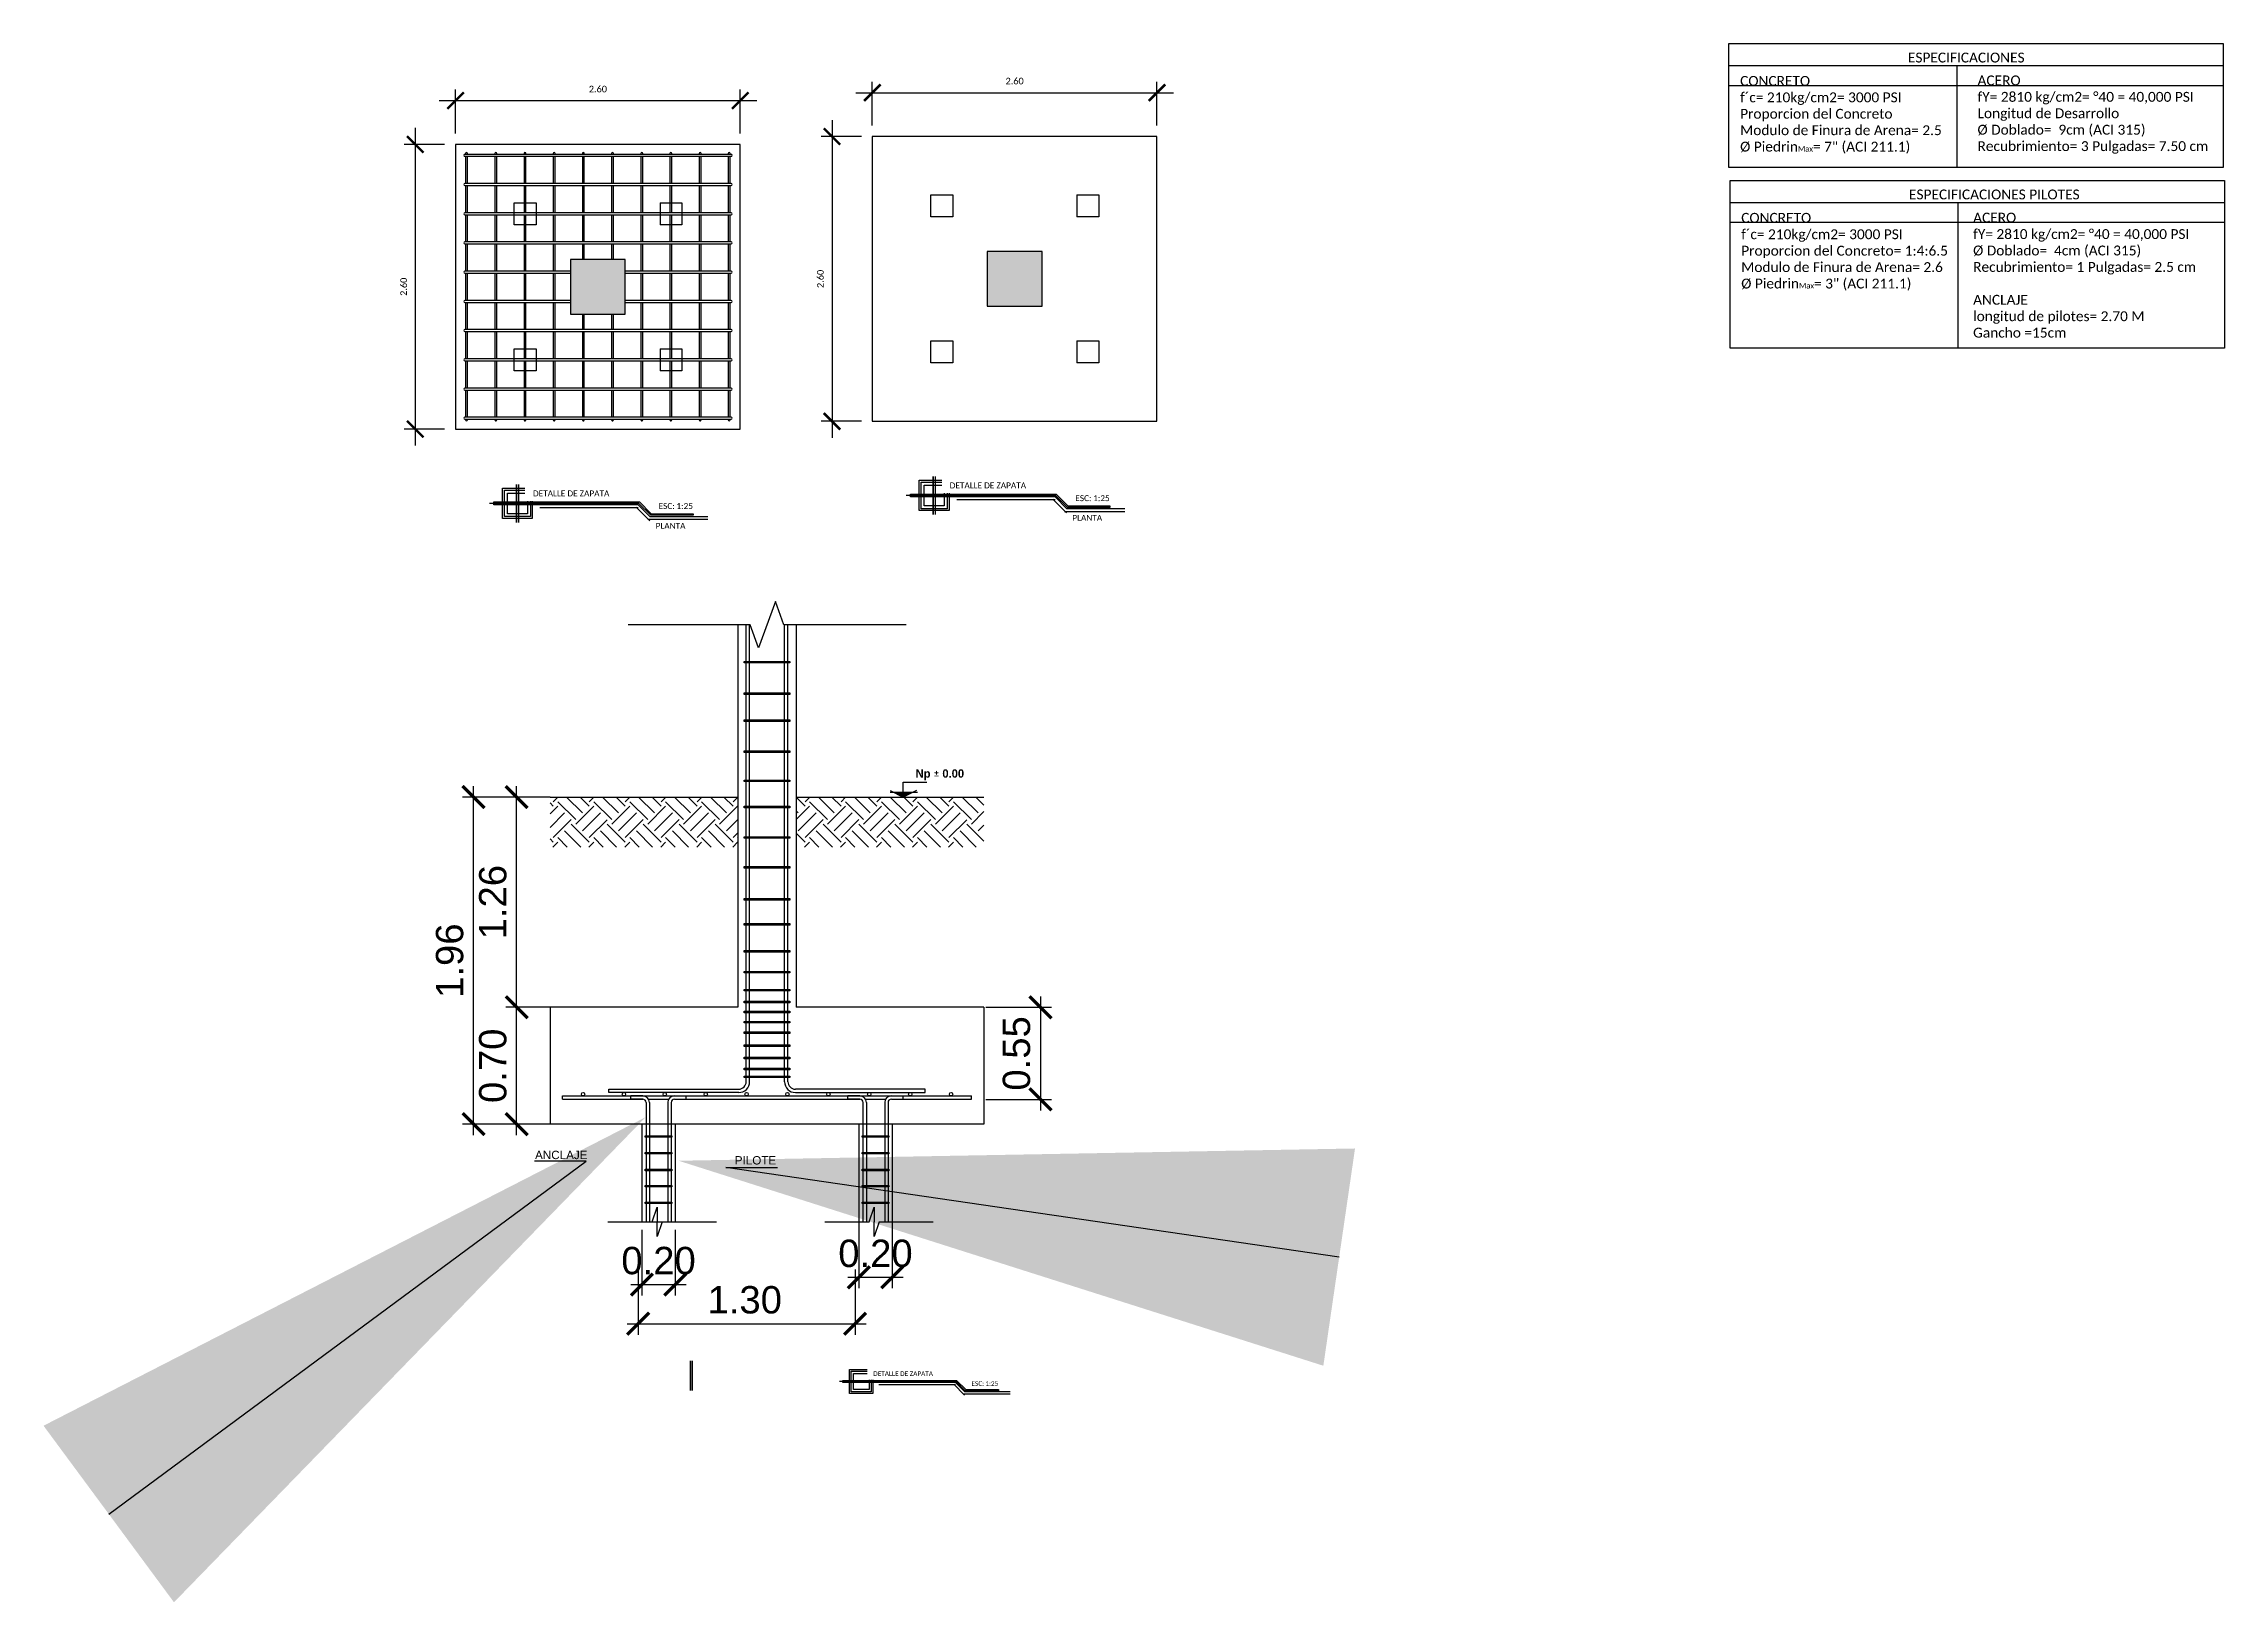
# Model space of a CAD drawing. Header units: millimetres. Extents: x 2453 to 3194, y 1473 to 1914.
# Drawn here: x 2470.92 to 2490.84, y 1472.52 to 1486.75 of the extents above; entities that cross this region are included whole.
import ezdxf
from ezdxf import colors
from ezdxf.entities.mleader import LeaderData, LeaderLine
from ezdxf.math import Vec2, Vec3

# ---------------------------------------------------------------- set-up
doc = ezdxf.new("R2010")
doc.units = ezdxf.units.MM
doc.linetypes.add('ACAD_ISO02W100', pattern=[15, 12, -3])
doc.linetypes.add('ACAD_ISO04W100', pattern=[30, 24, -3, 0, -3])
for name, color, linetype in [('DETALLES', 6, 'Continuous'), ('FORMATO', 5, 'Continuous'), ('MUROS', 30, 'Continuous'), ('PDF_0', 7, 'Continuous'), ('PDF_Text', 7, 'Continuous')]:
    doc.layers.add(name, color=color, linetype=linetype)
doc.styles.add('PDF Calibri', font='calibri.ttf')
doc.styles.get("Standard").update_dxf_attribs({"font": 'arial.ttf'})
doc.styles.add('style1', font='calibril.ttf')
doc.styles.add('sub titulos', font='', dxfattribs={"height": 0.15})
doc.styles.get('sub titulos').set_extended_font_data('FV Almelo', bold=True)
doc.dimstyles.new('COOTA LOSA ACERO', dxfattribs={"dimtxt": 0.06, "dimasz": 0.15, "dimexe": 0.1, "dimexo": 0.1, "dimgap": 0.075, "dimtad": 1, "dimzin": 0, "dimdsep": 46, "dimtxsty": 'style1', "dimblk": 'ARCHTICK', "dimcen": 0.075, "dimdle": 0.15, "dimclrd": 1, "dimclre": 1, "dimclrt": 2, "dimaunit": 1, "dimadec": 4, "dimazin": 0, "dimtfac": 1, "dimtix": 1, "dimtofl": 0, "dimtmove": 2, "dimatfit": 3, "dimfxl": 1, "dimtolj": 2, "dimtzin": 0, "dimarcsym": 0})
doc.dimstyles.new('Copy of ISO-25', dxfattribs={"dimtxt": 0.25, "dimasz": 0.2, "dimexe": 0.1, "dimexo": 0, "dimgap": 0.09, "dimtad": 1, "dimlfac": 0.25, "dimdsep": 46, "dimtxsty": 'Standard', "dimblk": 'ARCHTICK', "dimcen": 2.5, "dimdle": 0.1, "dimclrd": 1, "dimclre": 2, "dimadec": 0, "dimazin": 0, "dimtfac": 1, "dimtmove": 0, "dimatfit": 3, "dimfxl": 0.5, "dimfxlon": 1, "dimarcsym": 0})

msp = doc.modelspace()

# ---------------------------------------------------------------- texts
for s, p in [('ANCLAJE', (2475.413, 1476.563)), ('PILOTE', (2477.237, 1476.514))]:
    msp.add_text(s, height=0.0762).set_placement(p)
at = {"layer": 'DETALLES', "color": 9, "ltscale": 0.2, "insert": (2479.11, 1480.122), "char_height": 0.07621, "width": 0.91743, "attachment_point": 2, "style": 'sub titulos'}
msp.add_mtext('Np {\\fISOCPEUR|b1|i0|c0|p34;%%P} 0.00', dxfattribs=at)
at = {"layer": 'PDF_Text', "color": 3, "char_height": 0.09, "attachment_point": 7, "style": 'PDF Calibri'}
for s, insert in [('ESPECIFICACIONES', (2487.951, 1486.575)), ('ESPECIFICACIONES PILOTES', (2487.961, 1485.325))]:
    msp.add_mtext(s, dxfattribs=dict(at, insert=insert))
at = {"layer": 'PDF_Text', "color": 2, "char_height": 0.09, "attachment_point": 7, "style": 'PDF Calibri'}
for s, insert in [('{\\C3;CONCRETO\\P}f´c= 210kg/cm2= 3000 PSI\\PProporcion del Concreto\\PModulo de Finura de Arena= 2.5\\P%%C Piedrin{\\H0.55556x;Max}= 7" (ACI 211.1)', (2486.419, 1485.743)), ('{\\C3;ACERO\\P}fY= 2810 kg/cm2= °40 = 40,000 PSI\\PLongitud de Desarrollo\\P%%C Doblado=  9cm (ACI 315)\\PRecubrimiento= 3 Pulgadas= 7.50 cm', (2488.587, 1485.743)), ('{\\C3;CONCRETO\\P}f´c= 210kg/cm2= 3000 PSI\\PProporcion del Concreto= 1:4:6.5\\PModulo de Finura de Arena= 2.6\\P%%C Piedrin{\\H0.55556x;Max}= 3" (ACI 211.1)', (2486.429, 1484.493)), ('{\\C3;ACERO\\P}fY= 2810 kg/cm2= °40 = 40,000 PSI\\P%%C Doblado=  4cm (ACI 315)\\PRecubrimiento= 1 Pulgadas= 2.5 cm\\P\\PANCLAJE\\Plongitud de pilotes= 2.70 M\\PGancho =15cm', (2488.547, 1484.063))]:
    msp.add_mtext(s, dxfattribs=dict(at, insert=insert))
at = {"layer": 'PDF_Text', "color": 1, "attachment_point": 7, "style": 'PDF Calibri'}
for s, insert, char_height in [('DETALLE DE ZAPATA ', (2475.394, 1482.614), 0.05419), ('DETALLE DE ZAPATA ', (2479.2, 1482.687), 0.05419), ('\\pi-0.16258,l0.21678,t0.21678;ESC:^I1:25', (2476.487, 1482.498), 0.05419), ('PLANTA', (2480.32, 1482.391), 0.0542), ('\\pi-0.16258,l0.21678,t0.21678;ESC:^I1:25', (2480.293, 1482.57), 0.05419), ('PLANTA', (2476.514, 1482.318), 0.0542), ('DETALLE DE ZAPATA ', (2478.502, 1474.583), 0.04234), ('\\pi-0.12702,l0.16936,t0.16936;ESC:^I1:25', (2479.356, 1474.492), 0.04234)]:
    msp.add_mtext(s, dxfattribs=dict(at, insert=insert, char_height=char_height))

# ---------------------------------------------------------------- blocks, each defined once
blk = doc.blocks.new('_ArchTick')
at = {"color": 0, "linetype": 'ByBlock', "const_width": 0.15}
blk.add_lwpolyline([(-0.5, -0.5), (0.5, 0.5)], dxfattribs=at)
blk = doc.blocks.new('*D46')
at = {"color": 1, "lineweight": -2, "transparency": 16777216}
for p, q in [((2478.343, 1486.3), (2481.243, 1486.3)), ((2478.493, 1486), (2478.493, 1486.4)), ((2481.093, 1486), (2481.093, 1486.4))]:
    blk.add_line(p, q, dxfattribs=at)
at = {"layer": 'Defpoints', "color": 0, "transparency": 16777216}
for p in [(2481.093, 1486.3), (2478.493, 1485.9), (2481.093, 1485.9)]:
    blk.add_point(p, dxfattribs=at)
at = {"color": 1, "lineweight": -2, "transparency": 16777216, "xscale": 0.15, "yscale": 0.15, "zscale": 0.15, "rotation": 180}
blk.add_blockref('_ArchTick', (2478.493, 1486.3), dxfattribs=at)
at = {"color": 1, "lineweight": -2, "transparency": 16777216, "xscale": 0.15, "yscale": 0.15, "zscale": 0.15}
blk.add_blockref('_ArchTick', (2481.093, 1486.3), dxfattribs=at)
at = {"color": 2, "transparency": 16777216, "insert": (2479.793, 1486.406), "char_height": 0.06, "attachment_point": 5, "style": 'style1'}
blk.add_mtext('\\A2;2.60', dxfattribs=at)
blk = doc.blocks.new('*D47')
at = {"color": 1, "lineweight": -2, "transparency": 16777216}
for p, q in [((2478.125, 1486.05), (2478.125, 1483.15)), ((2478.393, 1485.9), (2478.025, 1485.9)), ((2478.393, 1483.3), (2478.025, 1483.3))]:
    blk.add_line(p, q, dxfattribs=at)
at = {"layer": 'Defpoints', "color": 0, "transparency": 16777216}
for p in [(2478.493, 1485.9), (2478.125, 1483.3), (2478.493, 1483.3)]:
    blk.add_point(p, dxfattribs=at)
at = {"color": 1, "lineweight": -2, "transparency": 16777216, "xscale": 0.15, "yscale": 0.15, "zscale": 0.15}
for p, rotation in [((2478.125, 1485.9), 90), ((2478.125, 1483.3), 270)]:
    blk.add_blockref('_ArchTick', p, dxfattribs=dict(at, rotation=rotation))
at = {"color": 2, "transparency": 16777216, "insert": (2478.019, 1484.6), "char_height": 0.06, "attachment_point": 5, "rotation": 90, "style": 'style1'}
blk.add_mtext('\\A2;2.60', dxfattribs=at)
blk = doc.blocks.new('*D48')
at = {"color": 1, "lineweight": -2, "transparency": 16777216}
blk.add_line((2475.245, 1476.782), (2475.245, 1478.049), dxfattribs=at)
at = {"color": 2, "linetype": 'ACAD_ISO04W100', "lineweight": -2, "transparency": 16777216}
for p, q in [((2475.55, 1477.949), (2475.145, 1477.949)), ((2475.745, 1476.882), (2475.145, 1476.882))]:
    blk.add_line(p, q, dxfattribs=at)
at = {"layer": 'Defpoints', "color": 0, "linetype": 'ACAD_ISO04W100', "transparency": 16777216}
for p in [(2475.245, 1477.949), (2475.55, 1477.949), (2478.675, 1476.882)]:
    blk.add_point(p, dxfattribs=at)
at = {"color": 1, "linetype": 'ACAD_ISO04W100', "lineweight": -2, "transparency": 16777216, "xscale": 0.2, "yscale": 0.2, "zscale": 0.2}
for p, rotation in [((2475.245, 1477.949), 90), ((2475.245, 1476.882), 270)]:
    blk.add_blockref('_ArchTick', p, dxfattribs=dict(at, rotation=rotation))
at = {"color": 0, "linetype": 'ACAD_ISO04W100', "transparency": 16777216, "insert": (2475.028, 1477.415), "char_height": 0.25, "attachment_point": 5, "rotation": 90}
blk.add_mtext('0.70', dxfattribs=at)
blk = doc.blocks.new('*D49')
at = {"color": 2, "linetype": 'ACAD_ISO04W100', "lineweight": -2, "transparency": 16777216}
for p, q in [((2475.55, 1479.869), (2475.145, 1479.869)), ((2475.55, 1477.949), (2475.145, 1477.949))]:
    blk.add_line(p, q, dxfattribs=at)
at = {"color": 1, "lineweight": -2, "transparency": 16777216}
blk.add_line((2475.245, 1477.849), (2475.245, 1479.969), dxfattribs=at)
at = {"layer": 'Defpoints', "color": 0, "linetype": 'ACAD_ISO04W100', "transparency": 16777216}
for p in [(2475.245, 1479.869), (2475.55, 1479.869), (2475.55, 1477.949)]:
    blk.add_point(p, dxfattribs=at)
at = {"color": 1, "linetype": 'ACAD_ISO04W100', "lineweight": -2, "transparency": 16777216, "xscale": 0.2, "yscale": 0.2, "zscale": 0.2}
for p, rotation in [((2475.245, 1479.869), 90), ((2475.245, 1477.949), 270)]:
    blk.add_blockref('_ArchTick', p, dxfattribs=dict(at, rotation=rotation))
at = {"color": 0, "linetype": 'ACAD_ISO04W100', "transparency": 16777216, "insert": (2475.028, 1478.909), "char_height": 0.25, "attachment_point": 5, "rotation": 90}
blk.add_mtext('1.26', dxfattribs=at)
blk = doc.blocks.new('*D50')
at = {"color": 2, "linetype": 'ACAD_ISO04W100', "lineweight": -2, "transparency": 16777216}
for p, q in [((2475.351, 1479.869), (2474.751, 1479.869)), ((2475.351, 1476.882), (2474.751, 1476.882))]:
    blk.add_line(p, q, dxfattribs=at)
at = {"color": 1, "lineweight": -2, "transparency": 16777216}
blk.add_line((2474.851, 1476.782), (2474.851, 1479.969), dxfattribs=at)
at = {"layer": 'Defpoints', "color": 0, "linetype": 'ACAD_ISO04W100', "transparency": 16777216}
for p in [(2474.851, 1479.869), (2475.55, 1479.869), (2475.55, 1476.882)]:
    blk.add_point(p, dxfattribs=at)
at = {"color": 1, "linetype": 'ACAD_ISO04W100', "lineweight": -2, "transparency": 16777216, "xscale": 0.2, "yscale": 0.2, "zscale": 0.2}
for p, rotation in [((2474.851, 1479.869), 90), ((2474.851, 1476.882), 270)]:
    blk.add_blockref('_ArchTick', p, dxfattribs=dict(at, rotation=rotation))
at = {"color": 0, "linetype": 'ACAD_ISO04W100', "transparency": 16777216, "insert": (2474.634, 1478.375), "char_height": 0.25, "attachment_point": 5, "rotation": 90}
blk.add_mtext('1.96', dxfattribs=at)
blk = doc.blocks.new('*D51')
at = {"color": 1, "lineweight": -2, "transparency": 16777216}
blk.add_line((2480.029, 1478.049), (2480.029, 1477.008), dxfattribs=at)
at = {"color": 2, "linetype": 'ACAD_ISO04W100', "lineweight": -2, "transparency": 16777216}
for p, q in [((2479.529, 1477.949), (2480.129, 1477.949)), ((2479.529, 1477.108), (2480.129, 1477.108))]:
    blk.add_line(p, q, dxfattribs=at)
at = {"layer": 'Defpoints', "color": 0, "linetype": 'ACAD_ISO04W100', "transparency": 16777216}
for p in [(2479.513, 1477.949), (2479.513, 1477.108), (2480.029, 1477.108)]:
    blk.add_point(p, dxfattribs=at)
at = {"color": 1, "linetype": 'ACAD_ISO04W100', "lineweight": -2, "transparency": 16777216, "xscale": 0.2, "yscale": 0.2, "zscale": 0.2}
for p, rotation in [((2480.029, 1477.949), 90), ((2480.029, 1477.108), 270)]:
    blk.add_blockref('_ArchTick', p, dxfattribs=dict(at, rotation=rotation))
at = {"color": 0, "linetype": 'ACAD_ISO04W100', "transparency": 16777216, "insert": (2479.811, 1477.528), "char_height": 0.25, "attachment_point": 5, "rotation": 90}
blk.add_mtext('0.55', dxfattribs=at)
blk = doc.blocks.new('*D52')
at = {"color": 2, "linetype": 'ACAD_ISO04W100', "lineweight": -2, "transparency": 16777216}
blk.add_line((2476.355, 1475.556), (2476.355, 1474.96), dxfattribs=at)
at = {"color": 2, "lineweight": -2, "transparency": 16777216}
blk.add_line((2478.336, 1475.556), (2478.336, 1474.96), dxfattribs=at)
at = {"color": 1, "lineweight": -2, "transparency": 16777216}
blk.add_line((2476.255, 1475.06), (2478.436, 1475.06), dxfattribs=at)
at = {"layer": 'Defpoints', "color": 0, "transparency": 16777216}
for p in [(2476.355, 1475.556), (2478.336, 1475.556), (2478.336, 1475.06)]:
    blk.add_point(p, dxfattribs=at)
at = {"color": 1, "lineweight": -2, "transparency": 16777216, "xscale": 0.2, "yscale": 0.2, "zscale": 0.2, "rotation": 180}
blk.add_blockref('_ArchTick', (2476.355, 1475.06), dxfattribs=at)
at = {"color": 1, "lineweight": -2, "transparency": 16777216, "xscale": 0.2, "yscale": 0.2, "zscale": 0.2}
blk.add_blockref('_ArchTick', (2478.336, 1475.06), dxfattribs=at)
at = {"color": 0, "transparency": 16777216, "insert": (2477.328, 1475.277), "char_height": 0.25, "attachment_point": 5}
blk.add_mtext('1.30', dxfattribs=at)
blk = doc.blocks.new('*D53')
at = {"color": 2, "linetype": 'ACAD_ISO04W100', "lineweight": -2, "transparency": 16777216}
blk.add_line((2478.37, 1475.984), (2478.37, 1475.384), dxfattribs=at)
at = {"color": 2, "lineweight": -2, "transparency": 16777216}
blk.add_line((2478.675, 1475.984), (2478.675, 1475.384), dxfattribs=at)
at = {"color": 1, "lineweight": -2, "transparency": 16777216}
blk.add_line((2478.27, 1475.484), (2478.775, 1475.484), dxfattribs=at)
at = {"layer": 'Defpoints', "color": 0, "transparency": 16777216}
for p in [(2478.37, 1475.989), (2478.675, 1475.989), (2478.675, 1475.484)]:
    blk.add_point(p, dxfattribs=at)
at = {"color": 1, "lineweight": -2, "transparency": 16777216, "xscale": 0.2, "yscale": 0.2, "zscale": 0.2, "rotation": 180}
blk.add_blockref('_ArchTick', (2478.37, 1475.484), dxfattribs=at)
at = {"color": 1, "lineweight": -2, "transparency": 16777216, "xscale": 0.2, "yscale": 0.2, "zscale": 0.2}
blk.add_blockref('_ArchTick', (2478.675, 1475.484), dxfattribs=at)
at = {"color": 0, "transparency": 16777216, "insert": (2478.522, 1475.701), "char_height": 0.25, "attachment_point": 5}
blk.add_mtext('0.20', dxfattribs=at)
blk = doc.blocks.new('*D54')
at = {"color": 2, "linetype": 'ACAD_ISO04W100', "lineweight": -2, "transparency": 16777216}
blk.add_line((2476.389, 1475.918), (2476.389, 1475.318), dxfattribs=at)
at = {"color": 2, "lineweight": -2, "transparency": 16777216}
blk.add_line((2476.693, 1475.918), (2476.693, 1475.318), dxfattribs=at)
at = {"color": 1, "lineweight": -2, "transparency": 16777216}
blk.add_line((2476.289, 1475.418), (2476.793, 1475.418), dxfattribs=at)
at = {"layer": 'Defpoints', "color": 0, "transparency": 16777216}
for p in [(2476.389, 1475.989), (2476.693, 1475.989), (2476.693, 1475.418)]:
    blk.add_point(p, dxfattribs=at)
at = {"color": 1, "lineweight": -2, "transparency": 16777216, "xscale": 0.2, "yscale": 0.2, "zscale": 0.2, "rotation": 180}
blk.add_blockref('_ArchTick', (2476.389, 1475.418), dxfattribs=at)
at = {"color": 1, "lineweight": -2, "transparency": 16777216, "xscale": 0.2, "yscale": 0.2, "zscale": 0.2}
blk.add_blockref('_ArchTick', (2476.693, 1475.418), dxfattribs=at)
at = {"color": 0, "transparency": 16777216, "insert": (2476.541, 1475.635), "char_height": 0.25, "attachment_point": 5}
blk.add_mtext('0.20', dxfattribs=at)
blk = doc.blocks.new('*D63')
at = {"color": 1, "lineweight": -2, "transparency": 16777216}
for p, q in [((2474.537, 1486.228), (2477.437, 1486.228)), ((2474.687, 1485.928), (2474.687, 1486.328)), ((2477.287, 1485.928), (2477.287, 1486.328))]:
    blk.add_line(p, q, dxfattribs=at)
at = {"layer": 'Defpoints', "color": 0, "transparency": 16777216}
for p in [(2477.287, 1486.228), (2474.687, 1485.828), (2477.287, 1485.828)]:
    blk.add_point(p, dxfattribs=at)
at = {"color": 1, "lineweight": -2, "transparency": 16777216, "xscale": 0.15, "yscale": 0.15, "zscale": 0.15, "rotation": 180}
blk.add_blockref('_ArchTick', (2474.687, 1486.228), dxfattribs=at)
at = {"color": 1, "lineweight": -2, "transparency": 16777216, "xscale": 0.15, "yscale": 0.15, "zscale": 0.15}
blk.add_blockref('_ArchTick', (2477.287, 1486.228), dxfattribs=at)
at = {"color": 2, "transparency": 16777216, "insert": (2475.987, 1486.333), "char_height": 0.06, "attachment_point": 5, "style": 'style1'}
blk.add_mtext('\\A2;2.60', dxfattribs=at)
blk = doc.blocks.new('*D64')
at = {"color": 1, "lineweight": -2, "transparency": 16777216}
for p, q in [((2474.587, 1485.828), (2474.219, 1485.828)), ((2474.319, 1485.978), (2474.319, 1483.078)), ((2474.587, 1483.228), (2474.219, 1483.228))]:
    blk.add_line(p, q, dxfattribs=at)
at = {"layer": 'Defpoints', "color": 0, "transparency": 16777216}
for p in [(2474.687, 1485.828), (2474.319, 1483.228), (2474.687, 1483.228)]:
    blk.add_point(p, dxfattribs=at)
at = {"color": 1, "lineweight": -2, "transparency": 16777216, "xscale": 0.15, "yscale": 0.15, "zscale": 0.15}
for p, rotation in [((2474.319, 1485.828), 90), ((2474.319, 1483.228), 270)]:
    blk.add_blockref('_ArchTick', p, dxfattribs=dict(at, rotation=rotation))
at = {"color": 2, "transparency": 16777216, "insert": (2474.213, 1484.528), "char_height": 0.06, "attachment_point": 5, "rotation": 90, "style": 'style1'}
blk.add_mtext('\\A2;2.60', dxfattribs=at)

# ---------------------------------------------------------------- dimensions: what is measured, and where the dimension line sits
for base, p1, p2, picture, middle in [((2481.093, 1486.3), (2478.493, 1485.9), (2481.093, 1485.9), '*D46', (2479.793, 1486.406)), ((2477.287, 1486.228), (2474.687, 1485.828), (2477.287, 1485.828), '*D63', (2475.987, 1486.333))]:
    dim = msp.add_linear_dim(base=base, p1=p1, p2=p2, dimstyle='COOTA LOSA ACERO')
    dim.commit()
    dim.dimension.update_dxf_attribs({"geometry": picture, "text_midpoint": middle})
for base, p1, p2, picture, middle in [((2478.125, 1483.3), (2478.493, 1485.9), (2478.493, 1483.3), '*D47', (2478.019, 1484.6)), ((2474.319, 1483.228), (2474.687, 1485.828), (2474.687, 1483.228), '*D64', (2474.213, 1484.528))]:
    dim = msp.add_linear_dim(base=base, p1=p1, p2=p2, angle=90, dimstyle='COOTA LOSA ACERO')
    dim.commit()
    dim.dimension.update_dxf_attribs({"geometry": picture, "text_midpoint": middle})
at = {"linetype": 'ACAD_ISO04W100'}
for base, p1, p2, text, picture, middle in [((2474.851, 1479.869), (2475.55, 1476.882), (2475.55, 1479.869), '1.96', '*D50', (2474.634, 1478.375)), ((2475.245, 1479.869), (2475.55, 1477.949), (2475.55, 1479.869), '1.26', '*D49', (2475.028, 1478.909)), ((2475.245, 1477.949), (2478.675, 1476.882), (2475.55, 1477.949), '0.70', '*D48', (2475.028, 1477.415)), ((2480.029, 1477.108), (2479.513, 1477.949), (2479.513, 1477.108), '0.55', '*D51', (2479.811, 1477.528))]:
    dim = msp.add_linear_dim(base=base, p1=p1, p2=p2, angle=90, text=text, dimstyle='Copy of ISO-25', dxfattribs=at)
    dim.commit()
    dim.dimension.update_dxf_attribs({"geometry": picture, "text_midpoint": middle})
for base, p1, p2, text, picture, middle in [((2476.693, 1475.418), (2476.389, 1475.989), (2476.693, 1475.989), '0.20', '*D54', (2476.541, 1475.418)), ((2478.675, 1475.484), (2478.37, 1475.989), (2478.675, 1475.989), '0.20', '*D53', (2478.522, 1475.484)), ((2478.336, 1475.06), (2476.355, 1475.556), (2478.336, 1475.556), '1.30', '*D52', (2477.328, 1475.06))]:
    dim = msp.add_linear_dim(base=base, p1=p1, p2=p2, text=text, dimstyle='Copy of ISO-25')
    dim.commit()
    dim.dimension.update_dxf_attribs({"geometry": picture, "text_midpoint": middle, "dimtype": 160})

# ---------------------------------------------------------------- hatches: boundary and pattern name
h = msp.add_hatch(color=2)
h.dxf.hatch_style = 1
h.paths.add_polyline_path([(2480.043, 1484.85), (2479.543, 1484.85), (2479.543, 1484.35), (2480.043, 1484.35)])
h = msp.add_hatch(color=2)
h.dxf.hatch_style = 1
h.paths.add_polyline_path([(2476.237, 1484.778), (2475.737, 1484.778), (2475.737, 1484.278), (2476.237, 1484.278)])
h = msp.add_hatch()
h.set_pattern_fill('EARTH', color=10, scale=0.03658, angle=135)
h.set_pattern_definition([(135, (-614.23424, -983.26166), (-0.328493868, -3e-14), [0.232280242, -0.232280242]), (135, (-614.29583, -983.32325), (-0.328493868, -3e-14), [0.232280242, -0.232280242]), (135, (-614.35743, -983.38485), (-0.328493868, -3e-14), [0.232280242, -0.232280242]), (225, (-614.3985, -983.38485), (3e-14, -0.328493868), [0.232280242, -0.232280242]), (225, (-614.46008, -983.32325), (3e-14, -0.328493868), [0.232280242, -0.232280242]), (225, (-614.52167, -983.26166), (3e-14, -0.328493868), [0.232280242, -0.232280242])])
h.paths.add_polyline_path([(2477.265, 1479.869), (2475.55, 1479.869), (2475.55, 1479.412), (2477.265, 1479.412)])
h.paths.add_polyline_path([(2479.513, 1479.869), (2477.798, 1479.869), (2477.798, 1479.412), (2479.513, 1479.412)])
at = {"layer": 'DETALLES', "ltscale": 0.2}
msp.add_hatch(color=9, dxfattribs=at).paths.add_polyline_path([(2478.866, 1479.914), (2478.686, 1479.914), (2478.776, 1479.869)])

# ---------------------------------------------------------------- linework, layer by layer
at = {"color": 4}
for p, q in [((2486.317, 1486.548), (2490.832, 1486.548)), ((2488.4, 1485.625), (2488.4, 1486.548)), ((2486.317, 1486.367), (2490.832, 1486.367)), ((2486.327, 1485.298), (2490.842, 1485.298)), ((2488.41, 1483.967), (2488.41, 1485.298)), ((2486.327, 1485.117), (2490.842, 1485.117))]:
    msp.add_line(p, q, dxfattribs=at)
at = {"color": 9}
for p, q in [((2476.289, 1477.11), (2476.289, 1477.141)), ((2476.396, 1477.141), (2476.289, 1477.141)), ((2476.396, 1477.11), (2476.289, 1477.11)), ((2476.427, 1477.08), (2476.427, 1476.775)), ((2476.457, 1477.08), (2476.457, 1476.775)), ((2476.625, 1477.08), (2476.625, 1475.989)), ((2476.655, 1477.08), (2476.655, 1475.989)), ((2476.686, 1477.11), (2476.792, 1477.11)), ((2476.792, 1477.11), (2476.792, 1477.141)), ((2478.271, 1477.11), (2478.271, 1477.141)), ((2478.378, 1477.141), (2478.271, 1477.141)), ((2478.378, 1477.11), (2478.271, 1477.11)), ((2478.408, 1477.08), (2478.408, 1476.775)), ((2478.439, 1477.08), (2478.439, 1476.775)), ((2478.606, 1477.08), (2478.606, 1475.989)), ((2478.637, 1477.08), (2478.637, 1475.989)), ((2478.667, 1477.141), (2478.774, 1477.141)), ((2478.667, 1477.11), (2478.774, 1477.11)), ((2478.774, 1477.11), (2478.774, 1477.141)), ((2476.427, 1476.762), (2476.427, 1475.989)), ((2476.457, 1476.762), (2476.457, 1475.989)), ((2478.408, 1476.762), (2478.408, 1475.989)), ((2478.439, 1476.762), (2478.439, 1475.989))]:
    msp.add_line(p, q, dxfattribs=at)
for p, q in [((2476.686, 1477.141), (2476.792, 1477.141)), ((2476.389, 1475.989), (2476.693, 1475.989))]:
    msp.add_line(p, q)
at = {"color": 5}
for p, q in [((2476.389, 1476.882), (2476.389, 1475.989)), ((2476.693, 1476.882), (2476.693, 1475.989)), ((2478.37, 1476.882), (2478.37, 1475.989)), ((2478.675, 1476.882), (2478.675, 1475.989))]:
    msp.add_line(p, q, dxfattribs=at)
at = {"color": 3, "linetype": 'ACAD_ISO02W100'}
for p, q in [((2476.693, 1476.882), (2476.389, 1476.882)), ((2478.675, 1476.882), (2478.37, 1476.882))]:
    msp.add_line(p, q, dxfattribs=at)
at = {"color": 2}
for p, q in [((2476.482, 1475.989), (2476.528, 1476.123)), ((2476.528, 1476.123), (2476.528, 1475.989)), ((2478.463, 1475.989), (2478.51, 1476.123)), ((2478.51, 1476.123), (2478.51, 1475.989)), ((2476.079, 1475.989), (2476.482, 1475.989)), ((2476.575, 1475.989), (2476.528, 1475.855)), ((2476.528, 1475.855), (2476.528, 1475.989)), ((2476.575, 1475.989), (2477.069, 1475.989)), ((2478.061, 1475.989), (2478.463, 1475.989)), ((2478.556, 1475.989), (2478.51, 1475.855)), ((2478.51, 1475.855), (2478.51, 1475.989)), ((2478.556, 1475.989), (2479.05, 1475.989))]:
    msp.add_line(p, q, dxfattribs=at)
at = {"color": 4}
for points in [[(2486.317, 1486.748), (2490.832, 1486.748), (2490.832, 1485.617), (2486.317, 1485.617)], [(2486.327, 1485.498), (2490.842, 1485.498), (2490.842, 1483.967), (2486.327, 1483.967)]]:
    msp.add_lwpolyline(points, close=True, dxfattribs=at)
at = {"color": 3}
for points in [[(2474.687, 1483.228), (2477.287, 1483.228), (2477.287, 1485.828), (2474.687, 1485.828)], [(2478.493, 1483.3), (2481.093, 1483.3), (2481.093, 1485.9), (2478.493, 1485.9)]]:
    msp.add_lwpolyline(points, close=True, dxfattribs=at)
at = {"color": 2}
for points in [[(2477.203, 1485.737), (2474.771, 1485.737, 1), (2474.771, 1485.719), (2477.203, 1485.719, 1)], [(2477.203, 1485.47), (2474.771, 1485.47, 1), (2474.771, 1485.452), (2477.203, 1485.452, 1)], [(2477.203, 1485.203), (2474.771, 1485.203, 1), (2474.771, 1485.185), (2477.203, 1485.185, 1)], [(2477.203, 1484.937), (2474.771, 1484.937, 1), (2474.771, 1484.919), (2477.203, 1484.919, 1)], [(2477.203, 1484.137), (2474.771, 1484.137, 1), (2474.771, 1484.119), (2477.203, 1484.119, 1)], [(2477.203, 1483.87), (2474.771, 1483.87, 1), (2474.771, 1483.852), (2477.203, 1483.852, 1)], [(2477.203, 1483.603), (2474.771, 1483.603, 1), (2474.771, 1483.585), (2477.203, 1483.585, 1)], [(2477.203, 1483.337), (2474.771, 1483.337, 1), (2474.771, 1483.319), (2477.203, 1483.319, 1)]]:
    msp.add_lwpolyline(points, format="xyb", close=True, dxfattribs=at)
for points in [[(2474.796, 1485.737), (2474.796, 1485.744, 1), (2474.778, 1485.744), (2474.778, 1485.737)], [(2475.063, 1485.737), (2475.063, 1485.744, 1), (2475.045, 1485.744), (2475.045, 1485.737)], [(2475.33, 1485.737), (2475.33, 1485.744, 1), (2475.312, 1485.744), (2475.312, 1485.737)], [(2475.596, 1485.737), (2475.596, 1485.744, 1), (2475.578, 1485.744), (2475.578, 1485.737)], [(2475.863, 1485.737), (2475.863, 1485.744, 1), (2475.845, 1485.744), (2475.845, 1485.737)], [(2476.13, 1485.737), (2476.13, 1485.744, 1), (2476.112, 1485.744), (2476.112, 1485.737)], [(2476.396, 1485.737), (2476.396, 1485.744, 1), (2476.378, 1485.744), (2476.378, 1485.737)], [(2476.663, 1485.737), (2476.663, 1485.744, 1), (2476.645, 1485.744), (2476.645, 1485.737)], [(2476.93, 1485.737), (2476.93, 1485.744, 1), (2476.912, 1485.744), (2476.912, 1485.737)], [(2477.196, 1485.737), (2477.196, 1485.744, 1), (2477.178, 1485.744), (2477.178, 1485.737)], [(2475.737, 1484.67), (2474.771, 1484.67, 1), (2474.771, 1484.652), (2475.737, 1484.652)], [(2476.237, 1484.652), (2477.203, 1484.652, 1), (2477.203, 1484.67), (2476.237, 1484.67)], [(2475.737, 1484.403), (2474.771, 1484.403, 1), (2474.771, 1484.385), (2475.737, 1484.385)], [(2476.237, 1484.385), (2477.203, 1484.385, 1), (2477.203, 1484.403), (2476.237, 1484.403)], [(2474.778, 1483.319), (2474.778, 1483.312, 1), (2474.796, 1483.312), (2474.796, 1483.319)], [(2475.045, 1483.319), (2475.045, 1483.312, 1), (2475.063, 1483.312), (2475.063, 1483.319)], [(2475.312, 1483.319), (2475.312, 1483.312, 1), (2475.33, 1483.312), (2475.33, 1483.319)], [(2475.578, 1483.319), (2475.578, 1483.312, 1), (2475.596, 1483.312), (2475.596, 1483.319)], [(2475.845, 1483.319), (2475.845, 1483.312, 1), (2475.863, 1483.312), (2475.863, 1483.319)], [(2476.112, 1483.319), (2476.112, 1483.312, 1), (2476.13, 1483.312), (2476.13, 1483.319)], [(2476.378, 1483.319), (2476.378, 1483.312, 1), (2476.396, 1483.312), (2476.396, 1483.319)], [(2476.645, 1483.319), (2476.645, 1483.312, 1), (2476.663, 1483.312), (2476.663, 1483.319)], [(2476.912, 1483.319), (2476.912, 1483.312, 1), (2476.93, 1483.312), (2476.93, 1483.319)], [(2477.178, 1483.319), (2477.178, 1483.312, 1), (2477.196, 1483.312), (2477.196, 1483.319)]]:
    msp.add_lwpolyline(points, format="xyb", dxfattribs=at)
for points in [[(2474.778, 1485.719), (2474.778, 1485.47)], [(2474.796, 1485.47), (2474.796, 1485.719)], [(2475.045, 1485.719), (2475.045, 1485.47)], [(2475.063, 1485.47), (2475.063, 1485.719)], [(2475.312, 1485.719), (2475.312, 1485.47)], [(2475.33, 1485.47), (2475.33, 1485.719)], [(2475.578, 1485.719), (2475.578, 1485.47)], [(2475.596, 1485.47), (2475.596, 1485.719)], [(2475.845, 1485.719), (2475.845, 1485.47)], [(2475.863, 1485.47), (2475.863, 1485.719)], [(2476.112, 1485.719), (2476.112, 1485.47)], [(2476.13, 1485.47), (2476.13, 1485.719)], [(2476.378, 1485.719), (2476.378, 1485.47)], [(2476.396, 1485.47), (2476.396, 1485.719)], [(2476.645, 1485.719), (2476.645, 1485.47)], [(2476.663, 1485.47), (2476.663, 1485.719)], [(2476.912, 1485.719), (2476.912, 1485.47)], [(2476.93, 1485.47), (2476.93, 1485.719)], [(2477.178, 1485.719), (2477.178, 1485.47)], [(2477.196, 1485.47), (2477.196, 1485.719)], [(2474.778, 1485.452), (2474.778, 1485.203)], [(2474.796, 1485.203), (2474.796, 1485.452)], [(2475.045, 1485.452), (2475.045, 1485.203)], [(2475.063, 1485.203), (2475.063, 1485.452)], [(2475.312, 1485.452), (2475.312, 1485.203)], [(2475.33, 1485.203), (2475.33, 1485.452)], [(2475.578, 1485.452), (2475.578, 1485.203)], [(2475.596, 1485.203), (2475.596, 1485.452)], [(2475.845, 1485.452), (2475.845, 1485.203)], [(2475.863, 1485.203), (2475.863, 1485.452)], [(2476.112, 1485.452), (2476.112, 1485.203)], [(2476.13, 1485.203), (2476.13, 1485.452)], [(2476.378, 1485.452), (2476.378, 1485.203)], [(2476.396, 1485.203), (2476.396, 1485.452)], [(2476.645, 1485.452), (2476.645, 1485.203)], [(2476.663, 1485.203), (2476.663, 1485.452)], [(2476.912, 1485.452), (2476.912, 1485.203)], [(2476.93, 1485.203), (2476.93, 1485.452)], [(2477.178, 1485.452), (2477.178, 1485.203)], [(2477.196, 1485.203), (2477.196, 1485.452)], [(2474.778, 1485.185), (2474.778, 1484.937)], [(2474.796, 1484.937), (2474.796, 1485.185)], [(2475.045, 1485.185), (2475.045, 1484.937)], [(2475.063, 1484.937), (2475.063, 1485.185)], [(2475.312, 1485.185), (2475.312, 1484.937)], [(2475.33, 1484.937), (2475.33, 1485.185)], [(2475.578, 1485.185), (2475.578, 1484.937)], [(2475.596, 1484.937), (2475.596, 1485.185)], [(2475.845, 1485.185), (2475.845, 1484.937)], [(2475.863, 1484.937), (2475.863, 1485.185)], [(2476.112, 1485.185), (2476.112, 1484.937)], [(2476.13, 1484.937), (2476.13, 1485.185)], [(2476.378, 1485.185), (2476.378, 1484.937)], [(2476.396, 1484.937), (2476.396, 1485.185)], [(2476.645, 1485.185), (2476.645, 1484.937)], [(2476.663, 1484.937), (2476.663, 1485.185)], [(2476.912, 1485.185), (2476.912, 1484.937)], [(2476.93, 1484.937), (2476.93, 1485.185)], [(2477.178, 1485.185), (2477.178, 1484.937)], [(2477.196, 1484.937), (2477.196, 1485.185)], [(2474.778, 1484.919), (2474.778, 1484.67)], [(2474.796, 1484.67), (2474.796, 1484.919)], [(2475.045, 1484.919), (2475.045, 1484.67)], [(2475.063, 1484.67), (2475.063, 1484.919)], [(2475.312, 1484.919), (2475.312, 1484.67)], [(2475.33, 1484.67), (2475.33, 1484.919)], [(2475.578, 1484.919), (2475.578, 1484.67)], [(2475.596, 1484.67), (2475.596, 1484.919)], [(2475.845, 1484.919), (2475.845, 1484.778)], [(2475.863, 1484.778), (2475.863, 1484.919)], [(2476.112, 1484.919), (2476.112, 1484.778)], [(2476.13, 1484.778), (2476.13, 1484.919)], [(2476.378, 1484.919), (2476.378, 1484.67)], [(2476.396, 1484.67), (2476.396, 1484.919)], [(2476.645, 1484.919), (2476.645, 1484.67)], [(2476.663, 1484.67), (2476.663, 1484.919)], [(2476.912, 1484.919), (2476.912, 1484.67)], [(2476.93, 1484.67), (2476.93, 1484.919)], [(2477.178, 1484.919), (2477.178, 1484.67)], [(2477.196, 1484.67), (2477.196, 1484.919)], [(2474.778, 1484.652), (2474.778, 1484.403)], [(2474.796, 1484.403), (2474.796, 1484.652)], [(2475.045, 1484.652), (2475.045, 1484.403)], [(2475.063, 1484.403), (2475.063, 1484.652)], [(2475.312, 1484.652), (2475.312, 1484.403)], [(2475.33, 1484.403), (2475.33, 1484.652)], [(2475.578, 1484.652), (2475.578, 1484.403)], [(2475.596, 1484.403), (2475.596, 1484.652)], [(2476.378, 1484.652), (2476.378, 1484.403)], [(2476.396, 1484.403), (2476.396, 1484.652)], [(2476.645, 1484.652), (2476.645, 1484.403)], [(2476.663, 1484.403), (2476.663, 1484.652)], [(2476.912, 1484.652), (2476.912, 1484.403)], [(2476.93, 1484.403), (2476.93, 1484.652)], [(2477.178, 1484.652), (2477.178, 1484.403)], [(2477.196, 1484.403), (2477.196, 1484.652)], [(2474.778, 1484.385), (2474.778, 1484.137)], [(2474.796, 1484.137), (2474.796, 1484.385)], [(2475.045, 1484.385), (2475.045, 1484.137)], [(2475.063, 1484.137), (2475.063, 1484.385)], [(2475.312, 1484.385), (2475.312, 1484.137)], [(2475.33, 1484.137), (2475.33, 1484.385)], [(2475.578, 1484.385), (2475.578, 1484.137)], [(2475.596, 1484.137), (2475.596, 1484.385)], [(2475.845, 1484.278), (2475.845, 1484.137)], [(2475.863, 1484.137), (2475.863, 1484.278)], [(2476.112, 1484.278), (2476.112, 1484.137)], [(2476.13, 1484.137), (2476.13, 1484.278)], [(2476.378, 1484.385), (2476.378, 1484.137)], [(2476.396, 1484.137), (2476.396, 1484.385)], [(2476.645, 1484.385), (2476.645, 1484.137)], [(2476.663, 1484.137), (2476.663, 1484.385)], [(2476.912, 1484.385), (2476.912, 1484.137)], [(2476.93, 1484.137), (2476.93, 1484.385)], [(2477.178, 1484.385), (2477.178, 1484.137)], [(2477.196, 1484.137), (2477.196, 1484.385)], [(2474.778, 1484.119), (2474.778, 1483.87)], [(2474.796, 1483.87), (2474.796, 1484.119)], [(2475.045, 1484.119), (2475.045, 1483.87)], [(2475.063, 1483.87), (2475.063, 1484.119)], [(2475.312, 1484.119), (2475.312, 1483.87)], [(2475.33, 1483.87), (2475.33, 1484.119)], [(2475.578, 1484.119), (2475.578, 1483.87)], [(2475.596, 1483.87), (2475.596, 1484.119)], [(2475.845, 1484.119), (2475.845, 1483.87)], [(2475.863, 1483.87), (2475.863, 1484.119)], [(2476.112, 1484.119), (2476.112, 1483.87)], [(2476.13, 1483.87), (2476.13, 1484.119)], [(2476.378, 1484.119), (2476.378, 1483.87)], [(2476.396, 1483.87), (2476.396, 1484.119)], [(2476.645, 1484.119), (2476.645, 1483.87)], [(2476.663, 1483.87), (2476.663, 1484.119)], [(2476.912, 1484.119), (2476.912, 1483.87)], [(2476.93, 1483.87), (2476.93, 1484.119)], [(2477.178, 1484.119), (2477.178, 1483.87)], [(2477.196, 1483.87), (2477.196, 1484.119)], [(2474.778, 1483.852), (2474.778, 1483.603)], [(2474.796, 1483.603), (2474.796, 1483.852)], [(2475.045, 1483.852), (2475.045, 1483.603)], [(2475.063, 1483.603), (2475.063, 1483.852)], [(2475.312, 1483.852), (2475.312, 1483.603)], [(2475.33, 1483.603), (2475.33, 1483.852)], [(2475.578, 1483.852), (2475.578, 1483.603)], [(2475.596, 1483.603), (2475.596, 1483.852)], [(2475.845, 1483.852), (2475.845, 1483.603)], [(2475.863, 1483.603), (2475.863, 1483.852)], [(2476.112, 1483.852), (2476.112, 1483.603)], [(2476.13, 1483.603), (2476.13, 1483.852)], [(2476.378, 1483.852), (2476.378, 1483.603)], [(2476.396, 1483.603), (2476.396, 1483.852)], [(2476.645, 1483.852), (2476.645, 1483.603)], [(2476.663, 1483.603), (2476.663, 1483.852)], [(2476.912, 1483.852), (2476.912, 1483.603)], [(2476.93, 1483.603), (2476.93, 1483.852)], [(2477.178, 1483.852), (2477.178, 1483.603)], [(2477.196, 1483.603), (2477.196, 1483.852)], [(2474.778, 1483.585), (2474.778, 1483.337)], [(2474.796, 1483.337), (2474.796, 1483.585)], [(2475.045, 1483.585), (2475.045, 1483.337)], [(2475.063, 1483.337), (2475.063, 1483.585)], [(2475.312, 1483.585), (2475.312, 1483.337)], [(2475.33, 1483.337), (2475.33, 1483.585)], [(2475.578, 1483.585), (2475.578, 1483.337)], [(2475.596, 1483.337), (2475.596, 1483.585)], [(2475.845, 1483.585), (2475.845, 1483.337)], [(2475.863, 1483.337), (2475.863, 1483.585)], [(2476.112, 1483.585), (2476.112, 1483.337)], [(2476.13, 1483.337), (2476.13, 1483.585)], [(2476.378, 1483.585), (2476.378, 1483.337)], [(2476.396, 1483.337), (2476.396, 1483.585)], [(2476.645, 1483.585), (2476.645, 1483.337)], [(2476.663, 1483.337), (2476.663, 1483.585)], [(2476.912, 1483.585), (2476.912, 1483.337)], [(2476.93, 1483.337), (2476.93, 1483.585)], [(2477.178, 1483.585), (2477.178, 1483.337)], [(2477.196, 1483.337), (2477.196, 1483.585)]]:
    msp.add_lwpolyline(points, dxfattribs=at)
at = {"color": 5}
for points in [[(2479.543, 1484.35), (2480.043, 1484.35), (2480.043, 1484.85), (2479.543, 1484.85)], [(2475.737, 1484.278), (2476.237, 1484.278), (2476.237, 1484.778), (2475.737, 1484.778)]]:
    msp.add_lwpolyline(points, close=True, dxfattribs=at)
at = {"color": 9}
for points in [[(2476.419, 1476.775), (2476.663, 1476.775), (2476.663, 1476.762), (2476.419, 1476.762)], [(2478.4, 1476.775), (2478.644, 1476.775), (2478.644, 1476.762), (2478.4, 1476.762)], [(2476.419, 1476.622), (2476.663, 1476.622), (2476.663, 1476.61), (2476.419, 1476.61)], [(2476.419, 1476.47), (2476.663, 1476.47), (2476.663, 1476.457), (2476.419, 1476.457)], [(2478.4, 1476.622), (2478.644, 1476.622), (2478.644, 1476.61), (2478.4, 1476.61)], [(2478.4, 1476.47), (2478.644, 1476.47), (2478.644, 1476.457), (2478.4, 1476.457)], [(2476.419, 1476.323), (2476.663, 1476.323), (2476.663, 1476.311), (2476.419, 1476.311)], [(2478.4, 1476.323), (2478.644, 1476.323), (2478.644, 1476.311), (2478.4, 1476.311)], [(2476.419, 1476.171), (2476.663, 1476.171), (2476.663, 1476.159), (2476.419, 1476.159)], [(2478.4, 1476.171), (2478.644, 1476.171), (2478.644, 1476.159), (2478.4, 1476.159)]]:
    msp.add_lwpolyline(points, close=True, dxfattribs=at)
for centre, radius, start, end in [((2476.396, 1477.08), 0.061, 0, 90), ((2476.396, 1477.08), 0.0305, 0, 90), ((2476.686, 1477.08), 0.061, 90, 180), ((2476.686, 1477.08), 0.0305, 90, 180), ((2478.378, 1477.08), 0.061, 0, 90), ((2478.378, 1477.08), 0.0305, 0, 90), ((2478.667, 1477.08), 0.061, 90, 180), ((2478.667, 1477.08), 0.0305, 90, 180)]:
    msp.add_arc(centre, radius, start, end, dxfattribs=at)
for p in [(2475.054, 1483.303), (2475.321, 1483.303), (2475.587, 1483.303), (2475.854, 1483.303), (2476.121, 1483.303), (2476.387, 1483.303), (2476.654, 1483.303), (2476.921, 1483.303)]:
    msp.add_point(p)
at = {"layer": 'DETALLES', "color": 5}
for p, q in [((2477.265, 1481.442), (2477.265, 1477.949)), ((2477.798, 1481.442), (2477.798, 1477.949)), ((2475.55, 1477.949), (2475.55, 1476.882)), ((2477.265, 1477.949), (2475.55, 1477.949)), ((2479.513, 1477.949), (2477.798, 1477.949)), ((2479.513, 1477.949), (2479.513, 1476.882)), ((2476.389, 1476.882), (2475.55, 1476.882)), ((2478.37, 1476.882), (2476.693, 1476.882)), ((2479.513, 1476.882), (2478.675, 1476.882))]:
    msp.add_line(p, q, dxfattribs=at)
at = {"layer": 'DETALLES', "color": 9, "ltscale": 0.2}
for p, q in [((2477.341, 1477.27), (2477.341, 1481.442)), ((2477.372, 1477.27), (2477.372, 1481.442)), ((2477.692, 1477.27), (2477.692, 1481.442)), ((2477.722, 1477.27), (2477.722, 1481.442)), ((2478.657, 1479.914), (2478.905, 1479.914)), ((2475.665, 1477.141), (2479.399, 1477.141)), ((2475.665, 1477.11), (2475.665, 1477.141)), ((2475.665, 1477.11), (2476.396, 1477.11)), ((2476.449, 1477.11), (2476.633, 1477.11)), ((2476.686, 1477.11), (2478.378, 1477.11)), ((2478.43, 1477.11), (2478.614, 1477.11)), ((2478.667, 1477.11), (2479.399, 1477.11)), ((2479.399, 1477.11), (2479.399, 1477.141))]:
    msp.add_line(p, q, dxfattribs=at)
at = {"layer": 'DETALLES', "color": 9}
for p, q in [((2475.55, 1479.869), (2477.265, 1479.869)), ((2477.798, 1479.869), (2479.513, 1479.869))]:
    msp.add_line(p, q, dxfattribs=at)
for points in [[(2477.322, 1481.108), (2477.741, 1481.108), (2477.741, 1481.094), (2477.322, 1481.094)], [(2477.322, 1480.82), (2477.741, 1480.82), (2477.741, 1480.805), (2477.322, 1480.805)], [(2477.322, 1480.574), (2477.741, 1480.574), (2477.741, 1480.56), (2477.322, 1480.56)], [(2477.322, 1480.292), (2477.741, 1480.292), (2477.741, 1480.277), (2477.322, 1480.277)], [(2477.322, 1480.024), (2477.741, 1480.024), (2477.741, 1480.01), (2477.322, 1480.01)], [(2477.322, 1479.786), (2477.741, 1479.786), (2477.741, 1479.771), (2477.322, 1479.771)], [(2477.322, 1479.506), (2477.741, 1479.506), (2477.741, 1479.492), (2477.322, 1479.492)], [(2477.322, 1479.236), (2477.741, 1479.236), (2477.741, 1479.221), (2477.322, 1479.221)], [(2477.322, 1478.943), (2477.741, 1478.943), (2477.741, 1478.928), (2477.322, 1478.928)], [(2477.322, 1478.714), (2477.741, 1478.714), (2477.741, 1478.699), (2477.322, 1478.699)], [(2477.322, 1478.467), (2477.741, 1478.467), (2477.741, 1478.453), (2477.322, 1478.453)], [(2477.322, 1478.277), (2477.741, 1478.277), (2477.741, 1478.263), (2477.322, 1478.263)], [(2477.322, 1478.113), (2477.741, 1478.113), (2477.741, 1478.098), (2477.322, 1478.098)], [(2477.322, 1478.006), (2477.741, 1478.006), (2477.741, 1477.991), (2477.322, 1477.991)], [(2477.322, 1477.913), (2477.741, 1477.913), (2477.741, 1477.898), (2477.322, 1477.898)], [(2477.322, 1477.82), (2477.741, 1477.82), (2477.741, 1477.806), (2477.322, 1477.806)], [(2477.322, 1477.725), (2477.741, 1477.725), (2477.741, 1477.711), (2477.322, 1477.711)], [(2477.322, 1477.606), (2477.741, 1477.606), (2477.741, 1477.591), (2477.322, 1477.591)], [(2477.322, 1477.495), (2477.741, 1477.495), (2477.741, 1477.48), (2477.322, 1477.48)], [(2477.322, 1477.394), (2477.741, 1477.394), (2477.741, 1477.379), (2477.322, 1477.379)], [(2477.322, 1477.321), (2477.741, 1477.321), (2477.741, 1477.307), (2477.322, 1477.307)]]:
    msp.add_lwpolyline(points, close=True, dxfattribs=at)
at = {"layer": 'DETALLES', "color": 9, "ltscale": 0.2}
for points in [[(2478.656, 1479.929), (2478.776, 1479.869)], [(2478.776, 1479.914), (2478.776, 1480.005), (2478.991, 1480.005)], [(2478.896, 1479.929), (2478.776, 1479.869)], [(2477.273, 1477.171), (2476.088, 1477.171), (2476.088, 1477.202), (2477.273, 1477.202)], [(2477.791, 1477.171), (2478.976, 1477.171), (2478.976, 1477.202), (2477.791, 1477.202)]]:
    msp.add_lwpolyline(points, dxfattribs=at)
for centre in [(2475.851, 1477.156), (2476.225, 1477.156), (2476.598, 1477.156), (2476.972, 1477.156), (2477.345, 1477.156), (2477.718, 1477.156), (2478.092, 1477.156), (2478.465, 1477.156), (2478.839, 1477.156), (2479.212, 1477.156)]:
    msp.add_circle(centre, 0.0152, dxfattribs=at)
for centre, radius, start, end in [((2477.273, 1477.27), 0.0686, 269.9651, 0.0349), ((2477.273, 1477.27), 0.0991, 269.9651, 0.0349), ((2477.791, 1477.27), 0.0991, 179.9651, 270.0349), ((2477.791, 1477.27), 0.0686, 179.9651, 270.0349)]:
    msp.add_arc(centre, radius, start, end, dxfattribs=at)
at = {"layer": 'FORMATO'}
for p, q in [((2475.222, 1485.093), (2475.222, 1485.293)), ((2475.222, 1485.293), (2475.422, 1485.293)), ((2475.422, 1485.293), (2475.422, 1485.093)), ((2476.555, 1485.293), (2476.555, 1485.093)), ((2476.555, 1485.293), (2476.755, 1485.293)), ((2476.755, 1485.293), (2476.755, 1485.093)), ((2479.028, 1485.166), (2479.028, 1485.366)), ((2479.028, 1485.366), (2479.228, 1485.366)), ((2479.228, 1485.366), (2479.228, 1485.166)), ((2480.361, 1485.366), (2480.361, 1485.166)), ((2480.361, 1485.366), (2480.561, 1485.366)), ((2480.561, 1485.366), (2480.561, 1485.166)), ((2475.422, 1485.093), (2475.222, 1485.093)), ((2476.755, 1485.093), (2476.555, 1485.093)), ((2479.228, 1485.166), (2479.028, 1485.166)), ((2480.561, 1485.166), (2480.361, 1485.166)), ((2479.028, 1483.835), (2479.028, 1484.035)), ((2479.028, 1484.035), (2479.228, 1484.035)), ((2479.228, 1484.035), (2479.228, 1483.835)), ((2480.361, 1484.035), (2480.361, 1483.835)), ((2480.361, 1484.035), (2480.561, 1484.035)), ((2480.561, 1484.035), (2480.561, 1483.835)), ((2475.222, 1483.762), (2475.222, 1483.962)), ((2475.222, 1483.962), (2475.422, 1483.962)), ((2475.422, 1483.962), (2475.422, 1483.762)), ((2476.555, 1483.962), (2476.555, 1483.762)), ((2476.555, 1483.962), (2476.755, 1483.962)), ((2476.755, 1483.962), (2476.755, 1483.762)), ((2479.228, 1483.835), (2479.028, 1483.835)), ((2480.561, 1483.835), (2480.361, 1483.835)), ((2475.422, 1483.762), (2475.222, 1483.762)), ((2476.755, 1483.762), (2476.555, 1483.762))]:
    msp.add_line(p, q, dxfattribs=at)
at = {"layer": 'MUROS', "color": 2, "linetype": 'Continuous'}
msp.add_lwpolyline([(2478.801, 1481.442), (2477.686, 1481.442), (2477.609, 1481.654), (2477.455, 1481.231), (2477.377, 1481.442), (2476.263, 1481.442)], dxfattribs=at)
at = {"layer": 'PDF_0', "color": 1, "lineweight": 25}
for points in [[(2475.388, 1482.571), (2475.388, 1482.411), (2475.116, 1482.411), (2475.116, 1482.688), (2475.321, 1482.688)], [(2475.371, 1482.571), (2475.371, 1482.429), (2475.134, 1482.429), (2475.134, 1482.671), (2475.321, 1482.671)], [(2475.344, 1482.571), (2475.344, 1482.456), (2475.16, 1482.456), (2475.16, 1482.643), (2475.321, 1482.643)], [(2475.243, 1482.376), (2475.243, 1482.723), (2475.243, 1482.376)], [(2475.261, 1482.723), (2475.261, 1482.376)], [(2480.799, 1482.501), (2480.269, 1482.501), (2480.162, 1482.609), (2479.92, 1482.609), (2478.842, 1482.609), (2478.842, 1482.635), (2479.92, 1482.635), (2480.173, 1482.635), (2480.28, 1482.528), (2480.663, 1482.528), (2480.663, 1482.514), (2480.275, 1482.514), (2480.167, 1482.622), (2479.92, 1482.622), (2478.803, 1482.622)], [(2479.194, 1482.644), (2479.194, 1482.484), (2478.922, 1482.484), (2478.922, 1482.761), (2479.127, 1482.761)], [(2479.177, 1482.644), (2479.177, 1482.501), (2478.94, 1482.501), (2478.94, 1482.743), (2479.127, 1482.743)], [(2479.15, 1482.644), (2479.15, 1482.528), (2478.966, 1482.528), (2478.966, 1482.716), (2479.127, 1482.716)], [(2479.049, 1482.448), (2479.049, 1482.796), (2479.049, 1482.448)], [(2479.067, 1482.796), (2479.067, 1482.448)], [(2476.992, 1482.428), (2476.463, 1482.428), (2476.355, 1482.536), (2476.114, 1482.536), (2475.036, 1482.536), (2475.036, 1482.563), (2476.114, 1482.563), (2476.367, 1482.563), (2476.474, 1482.455), (2476.857, 1482.455), (2476.857, 1482.442), (2476.469, 1482.442), (2476.361, 1482.549), (2476.114, 1482.549), (2474.997, 1482.549)], [(2476.355, 1482.509), (2476.114, 1482.509), (2475.458, 1482.509)], [(2476.337, 1482.517), (2476.461, 1482.392)], [(2480.162, 1482.582), (2479.92, 1482.582), (2479.264, 1482.582)], [(2480.143, 1482.59), (2480.267, 1482.465)], [(2480.799, 1482.474), (2480.249, 1482.474)], [(2476.992, 1482.402), (2476.443, 1482.402)], [(2476.834, 1474.45), (2476.834, 1474.722), (2476.834, 1474.45)], [(2476.848, 1474.722), (2476.848, 1474.45)], [(2479.751, 1474.437), (2479.338, 1474.437), (2479.253, 1474.522), (2479.065, 1474.522), (2478.223, 1474.522), (2478.223, 1474.543), (2479.065, 1474.543), (2479.262, 1474.543), (2479.346, 1474.459), (2479.645, 1474.459), (2479.645, 1474.448), (2479.342, 1474.448), (2479.258, 1474.532), (2479.065, 1474.532), (2478.192, 1474.532)], [(2478.498, 1474.549), (2478.498, 1474.424), (2478.285, 1474.424), (2478.285, 1474.641), (2478.445, 1474.641)], [(2478.484, 1474.549), (2478.484, 1474.438), (2478.299, 1474.438), (2478.299, 1474.627), (2478.445, 1474.627)], [(2478.463, 1474.549), (2478.463, 1474.459), (2478.32, 1474.459), (2478.32, 1474.606), (2478.445, 1474.606)], [(2479.253, 1474.501), (2479.065, 1474.501), (2478.552, 1474.501)], [(2479.239, 1474.507), (2479.336, 1474.409)], [(2479.751, 1474.417), (2479.322, 1474.417)]]:
    msp.add_lwpolyline(points, dxfattribs=at)

msp.set_redraw_order([(e.dxf.handle, doc.entitydb.next_handle()) for e in msp.query("TEXT MTEXT ATTDEF DIMENSION ARC_DIMENSION")])  # texts and dimensions are drawn at this point

# ---------------------------------------------------------------- leaders
ml = msp.add_multileader_mtext('Standard')
ml.set_content('', color=256)
ml.set_leader_properties()
ml.build(insert=Vec2(0, 0))
ml.multileader.update_dxf_attribs({"arrow_head_size": 6.097})
ctx = ml.context
ctx.base_point, ctx.char_height, ctx.arrow_head_size, ctx.landing_gap_size, ctx.plane_origin = Vec3(2469.312, 1476.544), 6.097, 6.097, 3.048, Vec3(2476.311, 1476.607)
ctx.text_align_type = 2
notes = []
notes.append((ctx, [(0, (1, 1, 0), (2475.879, 1476.544), (-1, 0), 0.471, [(0, [(2476.423, 1476.946)], 0, [])])]))
ctx.mtext.insert, ctx.mtext.alignment, ctx.mtext.flow_direction = Vec3(2472.36, 1479.592), 3, 5
ml = msp.add_multileader_mtext('Standard')
ml.set_content('', color=256)
ml.set_leader_properties()
ml.build(insert=Vec2(0, 0))
ml.multileader.update_dxf_attribs({"arrow_head_size": 6.097})
ctx = ml.context
ctx.base_point, ctx.char_height, ctx.arrow_head_size, ctx.landing_gap_size, ctx.plane_origin = Vec3(2477.627, 1476.485), 6.097, 6.097, 3.048, Vec3(2476.724, 1476.548)
notes.append((ctx, [(0, (1, 1, 0), (2477.156, 1476.485), (1, 0), 0.471, [(0, [(2476.724, 1476.548)], 0, [])])]))
ctx.mtext.insert, ctx.mtext.flow_direction = Vec3(2480.675, 1479.533), 5
for ctx, leaders in notes:
    for number, flags, end, landing, length, lines in leaders:
        leader = LeaderData()
        leader.index, (leader.has_last_leader_line, leader.has_dogleg_vector, leader.attachment_direction) = number, flags
        leader.last_leader_point, leader.dogleg_vector, leader.dogleg_length = Vec3(end), Vec3(landing), length
        for number, points, colour, breaks in lines:
            line = LeaderLine()
            line.index, line.vertices, line.color, line.breaks = number, Vec3.list(points), colors.encode_raw_color(colour), breaks
            leader.lines.append(line)
        ctx.leaders.append(leader)

doc.saveas('drawing.dxf')
